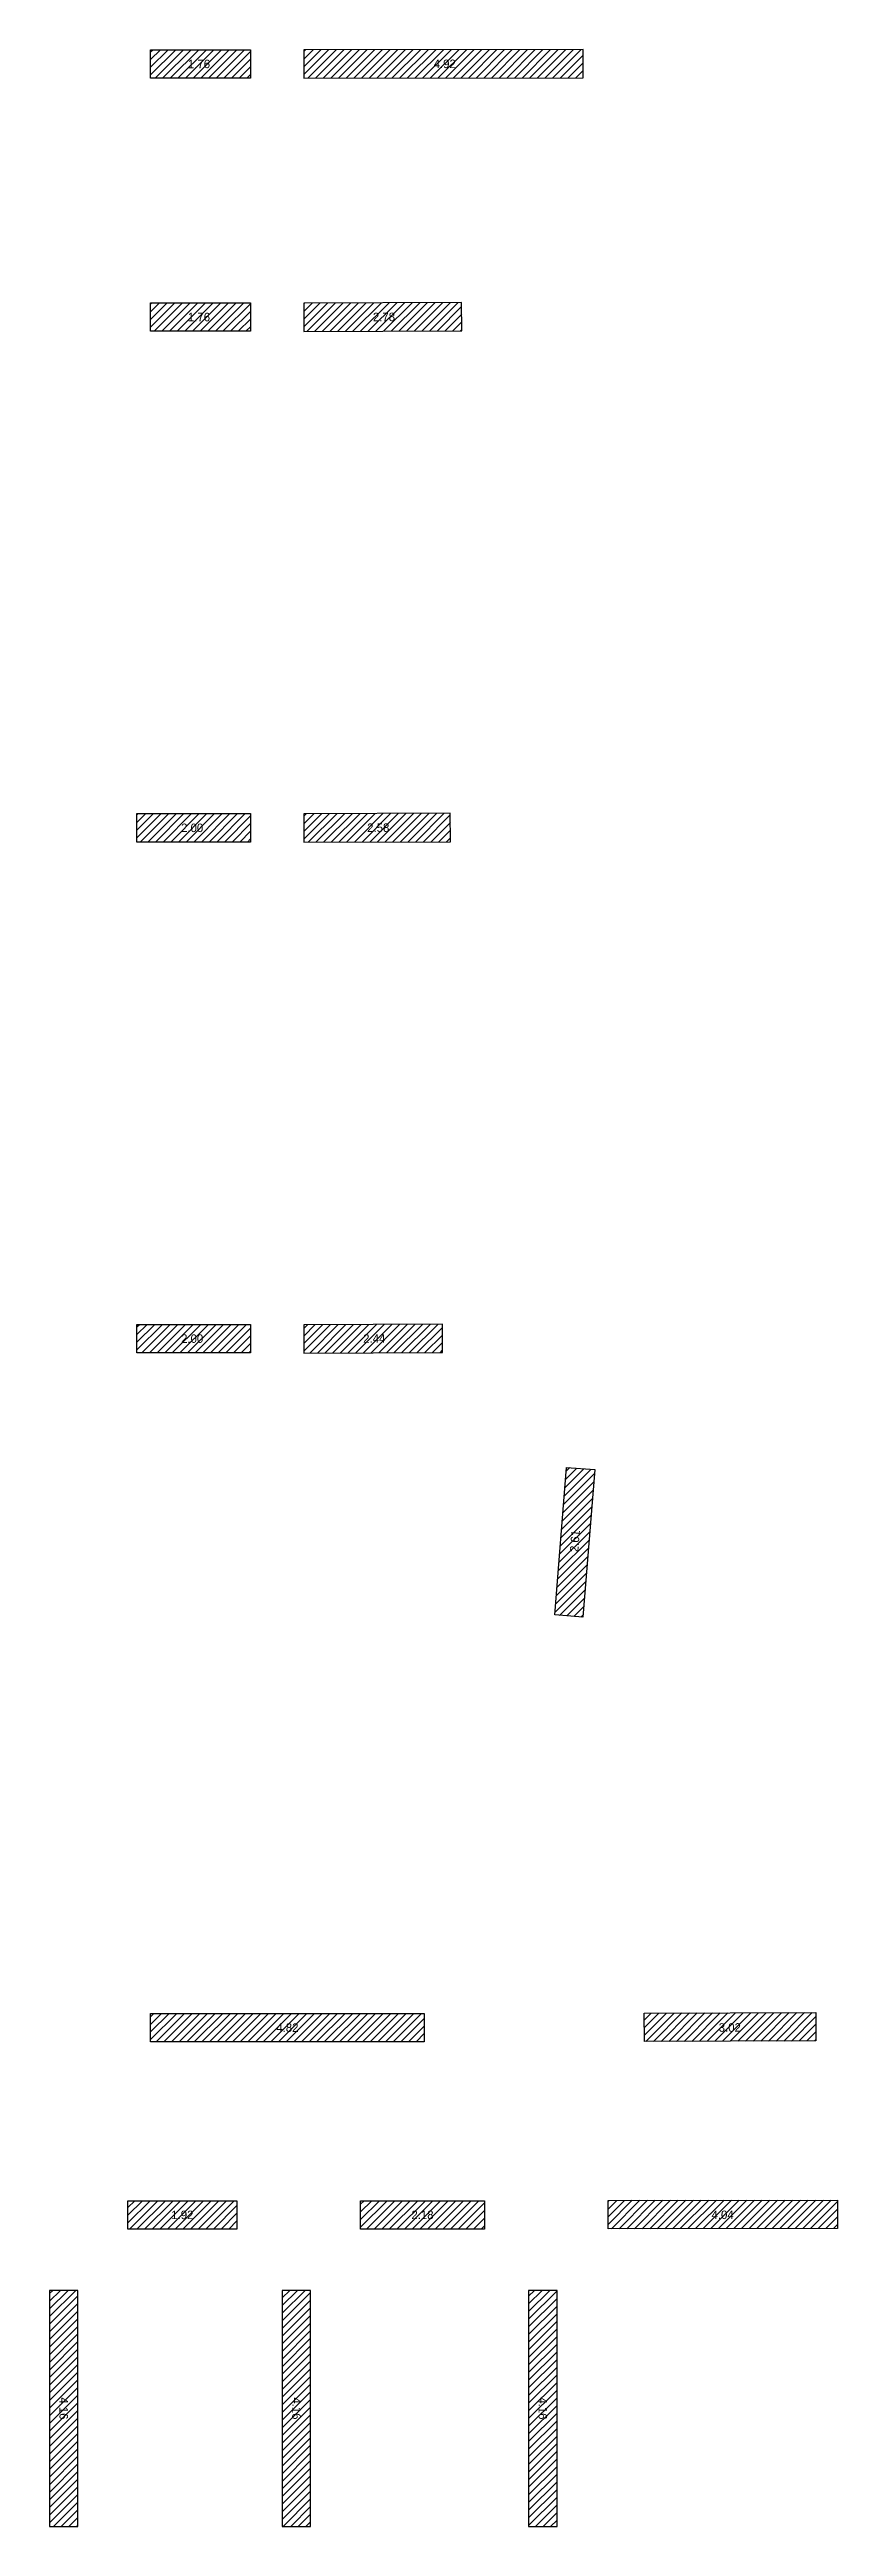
# Model space of a CAD drawing. Header units: metres. Extents: x -50 to 24.8, y 0.6 to 68.3.
# Drawn here: x 10.9 to 24.78, y 0.6 to 44.24 of the extents above; entities that cross this region are included whole.
import ezdxf
from ezdxf.enums import TextEntityAlignment as Align

# ---------------------------------------------------------------- set-up
doc = ezdxf.new("R2010")
doc.units = ezdxf.units.M
for name, color, linetype in [('BLINDING-GROUND-BEAMS', 30, 'Continuous'), ('BLINDING-GROUND-BEAMS-HATCH', 30, 'Continuous'), ('BLINDING-LABEL', 7, 'Continuous')]:
    doc.layers.add(name, color=color, linetype=linetype)

msp = doc.modelspace()

# ---------------------------------------------------------------- texts
at = {"layer": 'BLINDING-LABEL'}
for s, p in [('1.76', (13.533, 43.99)), ('1.76', (13.533, 39.53)), ('2.00', (13.413, 30.53)), ('2.00', (13.413, 21.53)), ('4.82', (15.09, 9.39)), ('1.92', (13.24, 6.09)), ('2.18', (17.47, 6.09))]:
    msp.add_text(s, height=0.15, dxfattribs=at).set_placement(p, align=Align.MIDDLE_CENTER)
for s, rotation, p in [('4.92', 0.0711, (17.862, 43.991)), ('2.78', 0.2151, (16.792, 39.532)), ('2.58', 0.2486, (16.691, 30.532)), ('2.44', 0.277, (16.621, 21.532)), ('2.61', 85.4219, (20.154, 17.963)), ('3.02', 0.1777, (22.884, 9.392)), ('4.04', 0.0556, (22.757, 6.091)), ('4.16', -90, (11.15, 2.68)), ('4.16', -90, (15.25, 2.68)), ('4.16', -90, (19.59, 2.68))]:
    msp.add_text(s, height=0.15, rotation=rotation, dxfattribs=at).set_placement(p, align=Align.MIDDLE_CENTER)

# ---------------------------------------------------------------- hatches: boundary and pattern name
at = {"layer": 'BLINDING-GROUND-BEAMS-HATCH'}
h = msp.add_hatch(dxfattribs=at)
h.set_pattern_fill('ANSI31', scale=0.03)
h.paths.add_polyline_path([(12.68, 44.24), (14.44, 44.24), (14.44, 43.74), (12.68, 43.74)])
h = msp.add_hatch(dxfattribs=at)
h.set_pattern_fill('ANSI31', scale=0.03)
h.paths.add_polyline_path([(20.3, 44.243), (15.38, 44.237), (15.38, 43.737), (20.301, 43.743)])
h = msp.add_hatch(dxfattribs=at)
h.set_pattern_fill('ANSI31', scale=0.03)
h.paths.add_polyline_path([(12.68, 39.78), (14.44, 39.78), (14.44, 39.28), (12.68, 39.28)])
h = msp.add_hatch(dxfattribs=at)
h.set_pattern_fill('ANSI31', scale=0.03)
h.paths.add_polyline_path([(18.16, 39.786), (15.379, 39.775), (15.38, 39.275), (18.162, 39.286)])
h = msp.add_hatch(dxfattribs=at)
h.set_pattern_fill('ANSI31', scale=0.03)
h.paths.add_polyline_path([(12.44, 30.78), (14.44, 30.78), (14.44, 30.28), (12.44, 30.28)])
h = msp.add_hatch(dxfattribs=at)
h.set_pattern_fill('ANSI31', scale=0.03)
h.paths.add_polyline_path([(17.96, 30.786), (15.378, 30.775), (15.38, 30.275), (17.962, 30.286)])
h = msp.add_hatch(dxfattribs=at)
h.set_pattern_fill('ANSI31', scale=0.03)
h.paths.add_polyline_path([(12.44, 21.78), (14.44, 21.78), (14.44, 21.28), (12.44, 21.28)])
h = msp.add_hatch(dxfattribs=at)
h.set_pattern_fill('ANSI31', scale=0.03)
h.paths.add_polyline_path([(17.82, 21.787), (15.378, 21.775), (15.381, 21.275), (17.823, 21.287)])
h = msp.add_hatch(dxfattribs=at)
h.set_pattern_fill('ANSI31', scale=0.03)
h.paths.add_polyline_path([(20.505, 19.221), (20.297, 16.62), (19.799, 16.66), (20.007, 19.261)])
h = msp.add_hatch(dxfattribs=at)
h.set_pattern_fill('ANSI31', scale=0.03)
h.paths.add_polyline_path([(12.68, 9.64), (17.5, 9.64), (17.5, 9.14), (12.68, 9.14)])
h = msp.add_hatch(dxfattribs=at)
h.set_pattern_fill('ANSI31', scale=0.03)
h.paths.add_polyline_path([(21.378, 9.645), (24.4, 9.655), (24.402, 9.155), (21.38, 9.145)])
h = msp.add_hatch(dxfattribs=at)
h.set_pattern_fill('ANSI31', scale=0.03)
h.paths.add_polyline_path([(12.28, 6.34), (14.2, 6.34), (14.2, 5.84), (12.28, 5.84)])
h = msp.add_hatch(dxfattribs=at)
h.set_pattern_fill('ANSI31', scale=0.03)
h.paths.add_polyline_path([(16.38, 6.34), (18.56, 6.34), (18.56, 5.84), (16.38, 5.84)])
h = msp.add_hatch(dxfattribs=at)
h.set_pattern_fill('ANSI31', scale=0.03)
h.paths.add_polyline_path([(20.739, 6.346), (24.78, 6.35), (24.781, 5.85), (20.74, 5.846)])
h = msp.add_hatch(dxfattribs=at)
h.set_pattern_fill('ANSI31', scale=0.03)
h.paths.add_polyline_path([(10.9, 4.76), (10.9, 0.6), (11.4, 0.6), (11.4, 4.76)])
h = msp.add_hatch(dxfattribs=at)
h.set_pattern_fill('ANSI31', scale=0.03)
h.paths.add_polyline_path([(15, 4.76), (15, 0.6), (15.5, 0.6), (15.5, 4.76)])
h = msp.add_hatch(dxfattribs=at)
h.set_pattern_fill('ANSI31', scale=0.03)
h.paths.add_polyline_path([(19.34, 4.76), (19.34, 0.6), (19.84, 0.6), (19.84, 4.76)])

# ---------------------------------------------------------------- linework, layer by layer
at = {"layer": 'BLINDING-GROUND-BEAMS'}
for points in [[(12.68, 44.24), (14.44, 44.24), (14.44, 43.74), (12.68, 43.74)], [(20.3, 44.243), (15.38, 44.237), (15.38, 43.737), (20.301, 43.743)], [(12.68, 39.78), (14.44, 39.78), (14.44, 39.28), (12.68, 39.28)], [(18.16, 39.786), (15.379, 39.775), (15.38, 39.275), (18.162, 39.286)], [(12.44, 30.78), (14.44, 30.78), (14.44, 30.28), (12.44, 30.28)], [(17.96, 30.786), (15.378, 30.775), (15.38, 30.275), (17.962, 30.286)], [(12.44, 21.78), (14.44, 21.78), (14.44, 21.28), (12.44, 21.28)], [(17.82, 21.787), (15.378, 21.775), (15.381, 21.275), (17.823, 21.287)], [(20.505, 19.221), (20.297, 16.62), (19.799, 16.66), (20.007, 19.261)], [(12.68, 9.64), (17.5, 9.64), (17.5, 9.14), (12.68, 9.14)], [(21.378, 9.645), (24.4, 9.655), (24.402, 9.155), (21.38, 9.145)], [(12.28, 6.34), (14.2, 6.34), (14.2, 5.84), (12.28, 5.84)], [(16.38, 6.34), (18.56, 6.34), (18.56, 5.84), (16.38, 5.84)], [(20.739, 6.346), (24.78, 6.35), (24.781, 5.85), (20.74, 5.846)], [(10.9, 4.76), (10.9, 0.6), (11.4, 0.6), (11.4, 4.76)], [(15, 4.76), (15, 0.6), (15.5, 0.6), (15.5, 4.76)], [(19.34, 4.76), (19.34, 0.6), (19.84, 0.6), (19.84, 4.76)]]:
    msp.add_lwpolyline(points, close=True, dxfattribs=at)

msp.set_redraw_order([(e.dxf.handle, doc.entitydb.next_handle()) for e in msp.query("TEXT MTEXT ATTDEF DIMENSION ARC_DIMENSION")])  # texts and dimensions are drawn at this point

doc.saveas('drawing.dxf')
